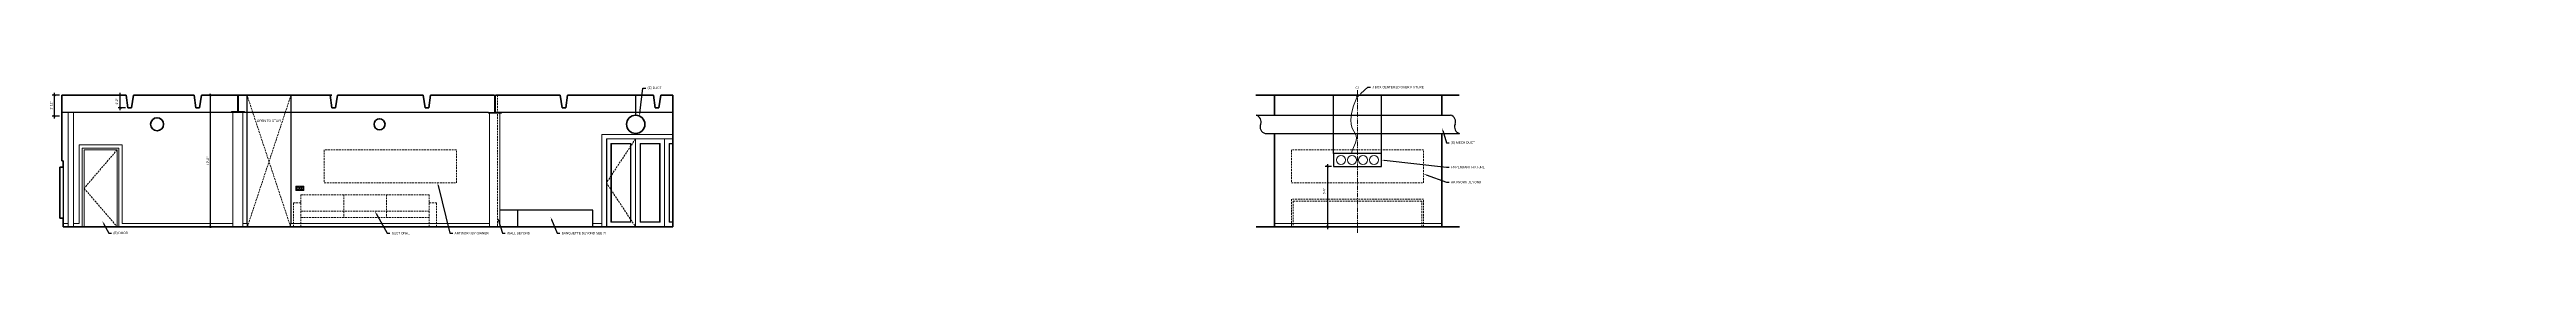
# Model space of a CAD drawing. Header units: inches. Extents: x -3027 to 6920, y -6604 to 320.
# Drawn here: x 1324 to 4024, y -3909 to -3746 of the extents above; entities that cross this region are included whole.
import ezdxf
from ezdxf import colors
from ezdxf.entities.mleader import LeaderData, LeaderLine
from ezdxf.math import Vec2, Vec3

# ---------------------------------------------------------------- set-up
doc = ezdxf.new("R2010")
doc.units = ezdxf.units.IN
doc.header["$LTSCALE"] = 4
doc.header["$MEASUREMENT"] = 0
doc.header["$PDMODE"] = 35
doc.header["$PDSIZE"] = -5
doc.linetypes.add('CENTER', pattern=[2, 1.25, -0.25, 0.25, -0.25])
doc.linetypes.add('DASHED', pattern=[0.75, 0.5, -0.25])
doc.layers.get('0').update_dxf_attribs({"linetype": 'CONTINUOUS'})
doc.layers.get('Defpoints').update_dxf_attribs({"linetype": 'CONTINUOUS'})
for name, color, linetype, lineweight in [('A-ELEV-1', 4, 'CONTINUOUS', 35), ('A-ELEV-2', 5, 'CONTINUOUS', 25), ('A-ELEV-3', 8, 'CONTINUOUS', 15), ('A-ELEV-BYND', 9, 'DASHED', 9), ('A-ELEV-CUT', 3, 'CONTINUOUS', 50), ('A-NOTE-CL', 8, 'CENTER', 15), ('A-NOTE-DIM', 8, 'CONTINUOUS', 15), ('A-NOTE-REF', 8, 'CONTINUOUS', 15)]:
    doc.layers.add(name, color=color, linetype=linetype, lineweight=lineweight)
doc.styles.add('3_8SM', font='swisse.ttf', dxfattribs={"width": 0.9, "height": 2.666667})
doc.styles.add('ANNOT-SM', font='swisse.ttf', dxfattribs={"width": 0.9, "height": 0.078125})
doc.styles.add('Annotative', font='swisse.ttf', dxfattribs={"width": 0.9, "height": 0.078125})
doc.dimstyles.new('DIM-ANNOT', dxfattribs={"dimtxt": 0.078125, "dimasz": 0.078125, "dimexe": 0.078125, "dimexo": 0.078125, "dimgap": 0.078125, "dimtad": 1, "dimzin": 11, "dimdsep": 46, "dimlunit": 4, "dimtxsty": 'ANNOT-SM', "dimblk1": 'ARCHTICK', "dimblk2": 'ARCHTICK', "dimsah": 1, "dimcen": 0, "dimdle": 0.078125, "dimclrd": 8, "dimclre": 8, "dimclrt": 8, "dimadec": 0, "dimazin": 0, "dimtfac": 4, "dimtofl": 0, "dimtmove": 2, "dimatfit": 3, "dimfxl": 1, "dimfrac": 2, "dimtzin": 0, "dimarcsym": 0})
doc.dimstyles.new('DIM3_8', dxfattribs={"dimtxt": 2.666667, "dimasz": 2.666667, "dimexe": 1.333333, "dimexo": 1.333333, "dimgap": 1.333333, "dimtad": 1, "dimdec": 4, "dimzin": 11, "dimdsep": 46, "dimlunit": 4, "dimtxsty": '3_8SM', "dimblk": 'ARCHTICK', "dimblk1": 'ARCHTICK', "dimblk2": 'ARCHTICK', "dimsah": 1, "dimcen": 2.666667, "dimdle": 1.333333, "dimclrd": 8, "dimclre": 8, "dimclrt": 8, "dimadec": 0, "dimazin": 0, "dimtfac": 4, "dimtdec": 4, "dimtofl": 0, "dimtmove": 2, "dimatfit": 3, "dimfxl": 1, "dimfrac": 2, "dimtzin": 0, "dimarcsym": 0})

# ---------------------------------------------------------------- blocks, each defined once
blk = doc.blocks.new('A$C6AF20732')
at = {"layer": 'A-ELEV-CUT'}
for p, q in [((-2, -14), (-4, 0)), ((-2, -14), (2, -14)), ((2, -14), (4, 0))]:
    blk.add_line(p, q, dxfattribs=at)
blk = doc.blocks.new('_ARCHTICK')
at = {"color": 0, "linetype": 'ByBlock', "const_width": 0.15}
blk.add_lwpolyline([(-0.5, -0.5), (0.5, 0.5)], dxfattribs=at)
blk = doc.blocks.new('*D39')
at = {"layer": 'A-NOTE-DIM', "color": 8, "lineweight": -2, "transparency": 16777216}
for p, q in [((1508, -3756), (1497.8, -3756)), ((1499.1, -3901.3), (1499.1, -3754.7)), ((1500.9, -3900), (1497.8, -3900))]:
    blk.add_line(p, q, dxfattribs=at)
at = {"layer": 'Defpoints', "color": 0, "transparency": 16777216}
for p in [(1499.1, -3756), (1509.3, -3756), (1502.2, -3900)]:
    blk.add_point(p, dxfattribs=at)
at = {"layer": 'A-NOTE-DIM', "color": 8, "lineweight": -2, "transparency": 16777216, "xscale": 2.666666666666667, "yscale": 2.666666666666667, "zscale": 2.666666666666667}
for p, rotation in [((1499.1, -3756), 90), ((1499.1, -3900), 270)]:
    blk.add_blockref('_ARCHTICK', p, dxfattribs=dict(at, rotation=rotation))
at = {"layer": 'A-NOTE-DIM', "color": 8, "transparency": 16777216, "insert": (1496.4, -3828), "char_height": 2.67, "attachment_point": 5, "rotation": 90, "style": '3_8SM'}
blk.add_mtext('12\'-0" ', dxfattribs=at)
blk = doc.blocks.new('*D130')
at = {"layer": 'A-NOTE-DIM', "color": 8, "lineweight": -2, "transparency": 16777216}
for p, q in [((2721.1, -3834), (2714.4, -3834)), ((2716.9, -3831.5), (2716.9, -3902.5)), ((2721.1, -3900), (2714.4, -3900))]:
    blk.add_line(p, q, dxfattribs=at)
at = {"layer": 'Defpoints', "color": 0, "transparency": 16777216}
for p in [(2723.6, -3834), (2716.9, -3900), (2723.6, -3900)]:
    blk.add_point(p, dxfattribs=at)
at = {"layer": 'A-NOTE-DIM', "color": 8, "lineweight": -2, "transparency": 16777216, "xscale": 2.5, "yscale": 2.5, "zscale": 2.5}
for p, rotation in [((2716.9, -3834), 90), ((2716.9, -3900), 270)]:
    blk.add_blockref('_ARCHTICK', p, dxfattribs=dict(at, rotation=rotation))
at = {"layer": 'A-NOTE-DIM', "color": 8, "transparency": 16777216, "insert": (2713.1, -3861.1), "char_height": 2.5, "attachment_point": 5, "rotation": 90, "style": 'ANNOT-SM'}
blk.add_mtext('5\'-6" ', dxfattribs=at)
blk = doc.blocks.new('SECTIONAL')
at = {"layer": 'A-ELEV-BYND'}
for p, q in [((140, 17), (0, 17)), ((140, 10), (0, 10))]:
    blk.add_line(p, q, dxfattribs=at)
for points in [[(140, 0), (140, 35), (0, 35), (0, 0)], [(46.7, 35), (46.7, 10)], [(93.3, 35), (93.3, 10)], [(-8, 0), (-8, 26), (0, 26)], [(140, 26), (148, 26), (148, 0)]]:
    blk.add_lwpolyline(points, dxfattribs=at)
blk = doc.blocks.new('*D145')
at = {"layer": 'A-NOTE-DIM', "color": 8, "lineweight": -2, "transparency": 16777216}
for p, q in [((1334.5, -3756), (1326.6, -3756)), ((1334.5, -3779), (1326.6, -3779)), ((1329.1, -3781.5), (1329.1, -3753.5))]:
    blk.add_line(p, q, dxfattribs=at)
at = {"layer": 'Defpoints', "color": 0, "transparency": 16777216}
for p in [(1329.1, -3756), (1337, -3756), (1337, -3779)]:
    blk.add_point(p, dxfattribs=at)
at = {"layer": 'A-NOTE-DIM', "color": 8, "lineweight": -2, "transparency": 16777216, "xscale": 2.5, "yscale": 2.5, "zscale": 2.5}
for p, rotation in [((1329.1, -3756), 90), ((1329.1, -3779), 270)]:
    blk.add_blockref('_ARCHTICK', p, dxfattribs=dict(at, rotation=rotation))
at = {"layer": 'A-NOTE-DIM', "color": 8, "transparency": 16777216, "insert": (1325.4, -3767.5), "char_height": 2.5, "attachment_point": 5, "rotation": 90, "style": 'ANNOT-SM'}
blk.add_mtext('1\'-11" ', dxfattribs=at)
blk = doc.blocks.new('*D146')
at = {"layer": 'A-NOTE-DIM', "color": 8, "lineweight": -2, "transparency": 16777216}
for p, q in [((1404.7, -3756), (1398.4, -3756)), ((1406.7, -3770), (1398.4, -3770)), ((1400.9, -3772.5), (1400.9, -3753.5))]:
    blk.add_line(p, q, dxfattribs=at)
at = {"layer": 'Defpoints', "color": 0, "transparency": 16777216}
for p in [(1400.9, -3756), (1407.2, -3756), (1409.2, -3770)]:
    blk.add_point(p, dxfattribs=at)
at = {"layer": 'A-NOTE-DIM', "color": 8, "lineweight": -2, "transparency": 16777216, "xscale": 2.5, "yscale": 2.5, "zscale": 2.5}
for p, rotation in [((1400.9, -3756), 90), ((1400.9, -3770), 270)]:
    blk.add_blockref('_ARCHTICK', p, dxfattribs=dict(at, rotation=rotation))
at = {"layer": 'A-NOTE-DIM', "color": 8, "transparency": 16777216, "insert": (1397.1, -3763), "char_height": 2.5, "attachment_point": 5, "rotation": 90, "style": 'ANNOT-SM'}
blk.add_mtext('1\'-2" ', dxfattribs=at)
blk = doc.blocks.new('E16-SWITCH-QUAD')
at = {"layer": 'A-ELEV-3'}
for points in [[(4.4, -5), (-4.4, -5), (-4.4, 0), (4.4, 0)], [(-2.2, -3.9), (-3.6, -3.9), (-3.6, -1.1), (-2.2, -1.1)], [(-0.3, -3.9), (-1.7, -3.9), (-1.7, -1.1), (-0.3, -1.1)], [(1.7, -3.9), (0.3, -3.9), (0.3, -1.1), (1.7, -1.1)], [(3.6, -3.9), (2.2, -3.9), (2.2, -1.1), (3.6, -1.1)]]:
    blk.add_lwpolyline(points, close=True, dxfattribs=at)
for centre in [(-2.9, -0.5), (-2.9, -4.5), (-1, -0.5), (-1, -4.5), (1, -0.5), (1, -4.5), (2.9, -0.5), (2.9, -4.5)]:
    blk.add_circle(centre, 0.125, dxfattribs=at)

msp = doc.modelspace()

# ---------------------------------------------------------------- linework, layer by layer
at = {"layer": 'A-ELEV-1'}
for p, q in [((2658.9998, -3756), (2658.9998, -3778)), ((2841.4998, -3756), (2841.4998, -3778)), ((2658.9998, -3798), (2658.9998, -3900)), ((2841.4998, -3798), (2841.4998, -3900))]:
    msp.add_line(p, q, dxfattribs=at)
at = {"layer": 'A-ELEV-2'}
for p, q in [((1802.32963, -3775), (1337.0002, -3775)), ((1539.0002, -3896.5), (1539.0002, -3756)), ((1587.0002, -3896.5), (1587.0002, -3756)), ((2003.2498, -3775), (1808.90116, -3775)), ((1962.74933, -3778), (1962.74933, -3756)), ((2638.9942, -3778), (2850.9409, -3778)), ((2723.562, -3820), (2723.562, -3756)), ((2775.562, -3820), (2775.562, -3756)), ((1930.7498, -3804), (1930.7498, -3900)), ((2648.86694, -3798), (2860.81363, -3798)), ((1338.5002, -3835), (1338.5002, -3890.5)), ((1833.95183, -3882), (1833.95183, -3900)), ((1915.95183, -3900), (1915.95183, -3882)), ((1539.5002, -3896.5), (1539.0002, -3896.5)), ((1539.5002, -3900), (1539.5002, -3896.5)), ((1586.5002, -3896.5), (1587.0002, -3896.5)), ((1586.5002, -3900), (1586.5002, -3896.5))]:
    msp.add_line(p, q, dxfattribs=at)
for points in [[(2748.062, -3756), (2748.062, -3757), (2751.062, -3757), (2751.062, -3756)], [(1915.95183, -3900), (1915.95183, -3882), (1814.45183, -3882)]]:
    msp.add_lwpolyline(points, dxfattribs=at)
msp.add_lwpolyline([(2753.562, -3820), (2723.562, -3820), (2723.562, -3834), (2775.562, -3834), (2775.562, -3820)], close=True, dxfattribs=at)
for centre, start, end in [((2637.1176, -3785.14474), 337.26184726, 75.28343049), ((2849.0643, -3785.14474), 337.26184726, 75.28343049), ((2650.74353, -3790.85526), 157.26184726, 255.28343049), ((2862.69023, -3790.85526), 157.26184726, 255.28343049)]:
    msp.add_arc(centre, 7.38708, start, end, dxfattribs=at)
at = {"layer": 'A-ELEV-3'}
for p, q in [((1343.95183, -3900), (1343.95183, -3775)), ((1349.95183, -3900), (1349.95183, -3775)), ((1523.45183, -3900), (1523.45183, -3775)), ((1534.45183, -3900), (1534.45183, -3775)), ((1803.45183, -3900), (1803.45183, -3776)), ((1814.45183, -3900), (1814.45183, -3776)), ((1994.2498, -3804), (1994.2498, -3900)), ((1355.9088, -3896.5), (1355.9088, -3810.5)), ((1355.9088, -3810.5), (1402.9088, -3810.5)), ((1402.9088, -3896.5), (1402.9088, -3810.5)), ((1343.95183, -3896.5), (1338.5002, -3896.5)), ((1355.9088, -3896.5), (1349.95183, -3896.5)), ((1523.45183, -3896.5), (1402.9088, -3896.5)), ((1539.0002, -3896.5), (1534.45183, -3896.5)), ((1803.45183, -3896.5), (1587.0002, -3896.5)), ((1925.7498, -3896.5), (1915.95183, -3896.5)), ((2841.4998, -3896.5), (2658.9998, -3896.5))]:
    msp.add_line(p, q, dxfattribs=at)
for points in [[(1529.62148, -3756), (1529.62148, -3774), (1536.12148, -3774), (1536.12148, -3775), (1522.12148, -3775), (1522.12148, -3774), (1528.62148, -3774), (1528.62148, -3756)], [(1809.82963, -3756), (1809.82963, -3775), (1816.32963, -3775), (1816.32963, -3776), (1802.32963, -3776), (1802.32963, -3775), (1808.82963, -3775), (1808.82963, -3756)], [(2749.562, -3757), (2745.2784, -3767.71465), (2742.97098, -3776.26912), (2742.23661, -3782.99107), (2742.67217, -3788.20815), (2743.87454, -3792.24801), (2745.44061, -3795.43831), (2746.96724, -3798.10671), (2748.05131, -3800.58085), (2748.38834, -3803.12453), (2748.06836, -3805.74607), (2747.28, -3808.38992), (2746.21194, -3811.00055), (2745.05282, -3813.52242), (2743.99131, -3815.89997), (2743.21606, -3818.07768), (2742.91571, -3820)], [(1925.7498, -3900), (1925.7498, -3799), (2003.2498, -3799)], [(2003.2498, -3900), (1994.2498, -3900), (1994.2498, -3804), (2003.2498, -3804)], [(2003.2498, -3895), (1999.2498, -3895), (1999.2498, -3809), (2003.2498, -3809)], [(2003.2498, -3894.5), (1999.7498, -3894.5), (1999.7498, -3809.5), (2003.2498, -3809.5)]]:
    msp.add_lwpolyline(points, dxfattribs=at)
for points in [[(1930.7498, -3804), (1962.4998, -3804), (1962.4998, -3900), (1930.7498, -3900)], [(1962.4998, -3804), (1994.2498, -3804), (1994.2498, -3900), (1962.4998, -3900)], [(1359.4088, -3814), (1399.4088, -3814), (1399.4088, -3900), (1397.4088, -3900), (1397.4088, -3816), (1361.4088, -3816), (1361.4088, -3900), (1359.4088, -3900)], [(1397.4088, -3816), (1361.4088, -3816), (1361.4088, -3900), (1397.4088, -3900)], [(1935.7498, -3809), (1957.4998, -3809), (1957.4998, -3895), (1935.7498, -3895)], [(1936.2498, -3809.5), (1956.9998, -3809.5), (1956.9998, -3894.5), (1936.2498, -3894.5)], [(1967.4998, -3809), (1989.2498, -3809), (1989.2498, -3895), (1967.4998, -3895)], [(1967.9998, -3809.5), (1988.7498, -3809.5), (1988.7498, -3894.5), (1967.9998, -3894.5)]]:
    msp.add_lwpolyline(points, close=True, dxfattribs=at)
for centre in [(2731.562, -3827), (2743.562, -3827), (2755.562, -3827), (2767.562, -3827), (2767.562, -3827)]:
    msp.add_circle(centre, 5, dxfattribs=at)
at = {"layer": 'A-ELEV-BYND'}
for p, q in [((1586.5002, -3900), (1539.0002, -3756)), ((1587.0002, -3756), (1539.5002, -3900)), ((1811.95183, -3756), (1811.95183, -3900))]:
    msp.add_line(p, q, dxfattribs=at)
for points in [[(1962.4998, -3804), (1930.7498, -3852), (1962.4998, -3900)], [(1397.4088, -3816), (1361.4088, -3858), (1397.4088, -3900)], [(2821.562, -3900), (2821.562, -3870), (2677.562, -3870), (2677.562, -3900)], [(2819.562, -3900), (2819.562, -3872), (2679.562, -3872), (2679.562, -3900)]]:
    msp.add_lwpolyline(points, dxfattribs=at)
for points in [[(1623.22601, -3852), (1767.22601, -3852), (1767.22601, -3816), (1623.22601, -3816)], [(2677.562, -3852), (2821.562, -3852), (2821.562, -3816), (2677.562, -3816)]]:
    msp.add_lwpolyline(points, close=True, dxfattribs=at)
at = {"layer": 'A-ELEV-CUT'}
for p, q in [((1337.0002, -3828), (1337.0002, -3756)), ((1407.15187, -3756), (1337.0002, -3756)), ((1481.30354, -3756), (1415.15187, -3756)), ((1631.32698, -3756), (1489.30354, -3756)), ((1731.17796, -3756), (1637.60688, -3756)), ((1808.82963, -3756), (1739.17796, -3756)), ((1880.4813, -3756), (1809.82963, -3756)), ((1982.05239, -3756), (1888.4813, -3756)), ((2003.2498, -3756), (1990.05239, -3756)), ((2003.2498, -3900), (2003.2498, -3756)), ((2638.65228, -3756), (2860.47172, -3756)), ((1337.0002, -3828), (1338.5002, -3828)), ((1338.5002, -3828), (1338.5002, -3835)), ((1335.0002, -3835), (1335.0002, -3890.5)), ((1338.5002, -3835), (1335.0002, -3835)), ((1335.0002, -3890.5), (1338.5002, -3890.5)), ((1338.5002, -3900), (1338.5002, -3890.5)), ((2003.2498, -3900), (1338.5002, -3900)), ((2638.9942, -3900), (2860.81363, -3900))]:
    msp.add_line(p, q, dxfattribs=at)
for centre, radius in [((1962.74933, -3788), 10), ((1441.0002, -3788), 7.0961), ((1683.45183, -3788), 6)]:
    msp.add_circle(centre, radius, dxfattribs=at)
at = {"layer": 'A-NOTE-CL'}
msp.add_line((2749.562, -3750.82042), (2749.562, -3906.56188), dxfattribs=at)

# ---------------------------------------------------------------- block references
at = {"layer": 'A-ELEV-2'}
msp.add_blockref('SECTIONAL', (1597.7502, -3900), dxfattribs=at)
at = {"layer": 'A-ELEV-3'}
msp.add_blockref('E16-SWITCH-QUAD', (1596.60836, -3855.5, 0), dxfattribs=at)
at = {"layer": 'A-ELEV-CUT', "xscale": -1}
for p in [(1411.15187, -3756), (1485.30354, -3756), (1735.17796, -3756), (1986.05239, -3756)]:
    msp.add_blockref('A$C6AF20732', p, dxfattribs=at)
at = {"layer": 'A-ELEV-CUT'}
for p in [(1633.60688, -3756), (1884.4813, -3756)]:
    msp.add_blockref('A$C6AF20732', p, dxfattribs=at)

# ---------------------------------------------------------------- texts
at = {"layer": 'A-NOTE-REF', "char_height": 2.5, "attachment_point": 1, "style": 'Annotative'}
for s, width, insert in [('CL', 13.0106607, (2747.43885, -3746.65561)), ('OPEN TO STAIR', 29.1975221, (1549.75815, -3782.9878))]:
    msp.add_mtext_dynamic_manual_height_columns(s, width=width, gutter_width=12.5, heights=[0], dxfattribs=dict(at, insert=insert))

# ---------------------------------------------------------------- dimensions: what is measured, and where the dimension line sits
at = {"layer": 'A-NOTE-DIM'}
for base, p1, p2, dimstyle, picture, middle in [((1329.13309, -3756), (1337.0002, -3779), (1337.0002, -3756), 'DIM-ANNOT', '*D145', (1325.38309, -3767.5)), ((1400.8848, -3756), (1409.15187, -3770), (1407.15187, -3756), 'DIM-ANNOT', '*D146', (1397.1348, -3763)), ((1499.09935, -3756), (1502.20653, -3900), (1509.30866, -3756), 'DIM3_8', '*D39', (1496.39753, -3828))]:
    dim = msp.add_linear_dim(base=base, p1=p1, p2=p2, angle=90, dimstyle=dimstyle, override={"dimpost": ' '}, dxfattribs=at)
    dim.commit()
    dim.dimension.update_dxf_attribs({"geometry": picture, "text_midpoint": middle})
dim = msp.add_linear_dim(base=(2716.89605, -3900), p1=(2723.562, -3834), p2=(2723.562, -3900), angle=90, dimstyle='DIM-ANNOT', override={"dimpost": ' '}, dxfattribs=at)
dim.commit()
dim.dimension.update_dxf_attribs({"geometry": '*D130', "text_midpoint": (2713.11139, -3861.09327), "dimtype": 160})

# ---------------------------------------------------------------- leaders
at = {"layer": 'A-NOTE-REF'}
ml = msp.add_multileader_mtext('Standard', dxfattribs=at)
ml.set_content('(E) DUCT', color=256, style='ANNOT-SM')
ml.set_leader_properties()
ml.build(insert=Vec2(0, 0))
ml.multileader.update_dxf_attribs({"dogleg_length": 0.09375, "arrow_head_size": 3, "scale": 32})
ctx = ml.context
ctx.base_point, ctx.scale, ctx.char_height, ctx.arrow_head_size, ctx.plane_origin = Vec3(1973.68127, -3748.34482), 32, 2.5, 3, Vec3(1981.28197, -3756.76632)
notes = []
notes.append((ctx, [(0, (1, 1, 0), (1970.68127, -3748.34482), (1, 0), 3, [(0, [(1966.89961, -3778.90191)], 0, [])])]))
ctx.mtext.insert, ctx.mtext.width, ctx.mtext.flow_direction = Vec3(1975.68127, -3746.76605), 37.0925561, 5
ml = msp.add_multileader_mtext('Standard', dxfattribs=at)
ml.set_content('J BOX CENTERED OVER FIXTURE', color=256, style='ANNOT-SM')
ml.set_leader_properties()
ml.build(insert=Vec2(0, 0))
ml.multileader.update_dxf_attribs({"dogleg_length": 0.09375, "arrow_head_size": 3, "scale": 32})
ctx = ml.context
ctx.base_point, ctx.scale, ctx.char_height, ctx.arrow_head_size, ctx.plane_origin = Vec3(2763.71849, -3747.37281), 32, 2.5, 3, Vec3(2759.22821, -3754.99781)
notes.append((ctx, [(0, (1, 1, 0), (2760.71849, -3747.37281), (1, 0), 3, [(0, [(2751.062, -3756.5)], 0, [])])]))
ctx.mtext.insert, ctx.mtext.width, ctx.mtext.flow_direction = Vec3(2765.71849, -3746.08985), 36.6376788, 5
ml = msp.add_multileader_mtext('Standard', dxfattribs=at)
ml.set_content('(E) MECH DUCT', color=256, style='ANNOT-SM')
ml.set_leader_properties()
ml.build(insert=Vec2(0, 0))
ml.multileader.update_dxf_attribs({"dogleg_length": 0.09375, "arrow_head_size": 3, "scale": 32})
ctx = ml.context
ctx.base_point, ctx.scale, ctx.char_height, ctx.arrow_head_size, ctx.plane_origin = Vec3(2849.46394, -3808.27882), 32, 2.5, 3, Vec3(2844.97365, -3815.90382)
notes.append((ctx, [(0, (1, 1, 0), (2846.46394, -3808.27882), (1, 0), 3, [(0, [(2841.74905, -3791.99067)], 0, [])])]))
ctx.mtext.insert, ctx.mtext.width, ctx.mtext.flow_direction = Vec3(2851.46394, -3806.70005), 36.6376788, 5
ml = msp.add_multileader_mtext('Standard', dxfattribs=at)
ml.set_content('F6 PENDANT FIXTURE', color=256, style='ANNOT-SM')
ml.set_leader_properties()
ml.build(insert=Vec2(0, 0))
ml.multileader.update_dxf_attribs({"dogleg_length": 0.09375, "arrow_head_size": 3, "scale": 32})
ctx = ml.context
ctx.base_point, ctx.scale, ctx.char_height, ctx.arrow_head_size, ctx.plane_origin = Vec3(2849.46394, -3834.77758), 32, 2.5, 3, Vec3(2844.97365, -3842.40258)
notes.append((ctx, [(0, (1, 1, 0), (2846.46394, -3834.77758), (1, 0), 3, [(0, [(2775.562, -3827)], 0, [])])]))
ctx.mtext.insert, ctx.mtext.width, ctx.mtext.flow_direction = Vec3(2851.46394, -3833.49462), 36.6376788, 5
ml = msp.add_multileader_mtext('Standard', dxfattribs=at)
ml.set_content('ARTWORK BY OWNER', color=256, style='ANNOT-SM')
ml.set_leader_properties()
ml.build(insert=Vec2(0, 0))
ml.multileader.update_dxf_attribs({"dogleg_length": 0.09375, "arrow_head_size": 3, "scale": 32})
ctx = ml.context
ctx.base_point, ctx.scale, ctx.char_height, ctx.arrow_head_size, ctx.plane_origin = Vec3(1763.28017, -3907.13464), 32, 2.5, 3, Vec3(1770.88087, -3915.55615)
notes.append((ctx, [(0, (1, 1, 0), (1760.28017, -3907.13464), (1, 0), 3, [(0, [(1746.74447, -3852)], 0, [])])]))
ctx.mtext.insert, ctx.mtext.width, ctx.mtext.flow_direction = Vec3(1765.28017, -3905.85168), 47.6953699, 5
ml = msp.add_multileader_mtext('Standard', dxfattribs=at)
ml.set_content('ARTWORK BEYOND', color=256, style='ANNOT-SM')
ml.set_leader_properties()
ml.build(insert=Vec2(0, 0))
ml.multileader.update_dxf_attribs({"dogleg_length": 0.09375, "arrow_head_size": 3, "scale": 32})
ctx = ml.context
ctx.base_point, ctx.scale, ctx.char_height, ctx.arrow_head_size, ctx.plane_origin = Vec3(2849.46394, -3851.19175), 32, 2.5, 3, Vec3(2844.97365, -3852.21569)
notes.append((ctx, [(0, (1, 1, 0), (2846.46394, -3851.19175), (1, 0), 3, [(0, [(2821.562, -3842.1997)], 0, [])])]))
ctx.mtext.insert, ctx.mtext.width, ctx.mtext.flow_direction = Vec3(2851.46394, -3849.90879), 36.6376788, 5
ml = msp.add_multileader_mtext('Standard', dxfattribs=at)
ml.set_content('SECTIONAL', color=256, style='ANNOT-SM')
ml.set_leader_properties()
ml.build(insert=Vec2(0, 0))
ml.multileader.update_dxf_attribs({"dogleg_length": 0.09375, "arrow_head_size": 3, "scale": 32})
ctx = ml.context
ctx.base_point, ctx.scale, ctx.char_height, ctx.arrow_head_size, ctx.plane_origin = Vec3(1694.87395, -3907.13464), 32, 2.5, 3, Vec3(1702.47465, -3915.55615)
notes.append((ctx, [(0, (1, 1, 0), (1691.87395, -3907.13464), (1, 0), 3, [(0, [(1678.33825, -3883)], 0, [])])]))
ctx.mtext.insert, ctx.mtext.width, ctx.mtext.flow_direction = Vec3(1696.87395, -3905.85168), 47.6953699, 5
ml = msp.add_multileader_mtext('Standard', dxfattribs=at)
ml.set_content('(E) DOOR', color=256, style='ANNOT-SM')
ml.set_leader_properties()
ml.build(insert=Vec2(0, 0))
ml.multileader.update_dxf_attribs({"dogleg_length": 0.09375, "arrow_head_size": 3, "scale": 32})
ctx = ml.context
ctx.base_point, ctx.scale, ctx.char_height, ctx.arrow_head_size, ctx.plane_origin = Vec3(1391.39165, -3907.13464), 32, 2.5, 3, Vec3(1398.99235, -3915.55615)
notes.append((ctx, [(0, (1, 1, 0), (1388.39165, -3907.13464), (1, 0), 3, [(0, [(1381.31428, -3893.83679)], 0, [])])]))
ctx.mtext.insert, ctx.mtext.width, ctx.mtext.flow_direction = Vec3(1393.39165, -3905.55588), 36.6376788, 5
ml = msp.add_multileader_mtext('Standard', dxfattribs=at)
ml.set_content('WALL BEYOND', color=256, style='ANNOT-SM')
ml.set_leader_properties()
ml.build(insert=Vec2(0, 0))
ml.multileader.update_dxf_attribs({"dogleg_length": 0.09375, "arrow_head_size": 3, "scale": 32})
ctx = ml.context
ctx.base_point, ctx.scale, ctx.char_height, ctx.arrow_head_size, ctx.plane_origin = Vec3(1820.59241, -3907.13464), 32, 2.5, 3, Vec3(1828.19311, -3915.55615)
notes.append((ctx, [(0, (1, 1, 0), (1817.59241, -3907.13464), (1, 0), 3, [(0, [(1811.95183, -3889.41843)], 0, [])])]))
ctx.mtext.insert, ctx.mtext.width, ctx.mtext.flow_direction = Vec3(1822.59241, -3905.85168), 37.0925561, 5
ml = msp.add_multileader_mtext('Standard', dxfattribs=at)
ml.set_content('BANQUETTE BEYOND SEE 7/-', color=256, style='ANNOT-SM')
ml.set_leader_properties()
ml.build(insert=Vec2(0, 0))
ml.multileader.update_dxf_attribs({"dogleg_length": 0.09375, "arrow_head_size": 3, "scale": 32})
ctx = ml.context
ctx.base_point, ctx.scale, ctx.char_height, ctx.arrow_head_size, ctx.plane_origin = Vec3(1880.04252, -3907.13464), 32, 2.5, 3, Vec3(1887.64322, -3915.55615)
notes.append((ctx, [(0, (1, 1, 0), (1877.04252, -3907.13464), (1, 0), 3, [(0, [(1869.96084, -3889.41843)], 0, [])])]))
ctx.mtext.insert, ctx.mtext.width, ctx.mtext.flow_direction = Vec3(1882.04252, -3905.72406), 37.0925561, 5
for ctx, leaders in notes:
    for number, flags, end, landing, length, lines in leaders:
        leader = LeaderData()
        leader.index, (leader.has_last_leader_line, leader.has_dogleg_vector, leader.attachment_direction) = number, flags
        leader.last_leader_point, leader.dogleg_vector, leader.dogleg_length = Vec3(end), Vec3(landing), length
        for number, points, colour, breaks in lines:
            line = LeaderLine()
            line.index, line.vertices, line.color, line.breaks = number, Vec3.list(points), colors.encode_raw_color(colour), breaks
            leader.lines.append(line)
        ctx.leaders.append(leader)

doc.saveas('drawing.dxf')
